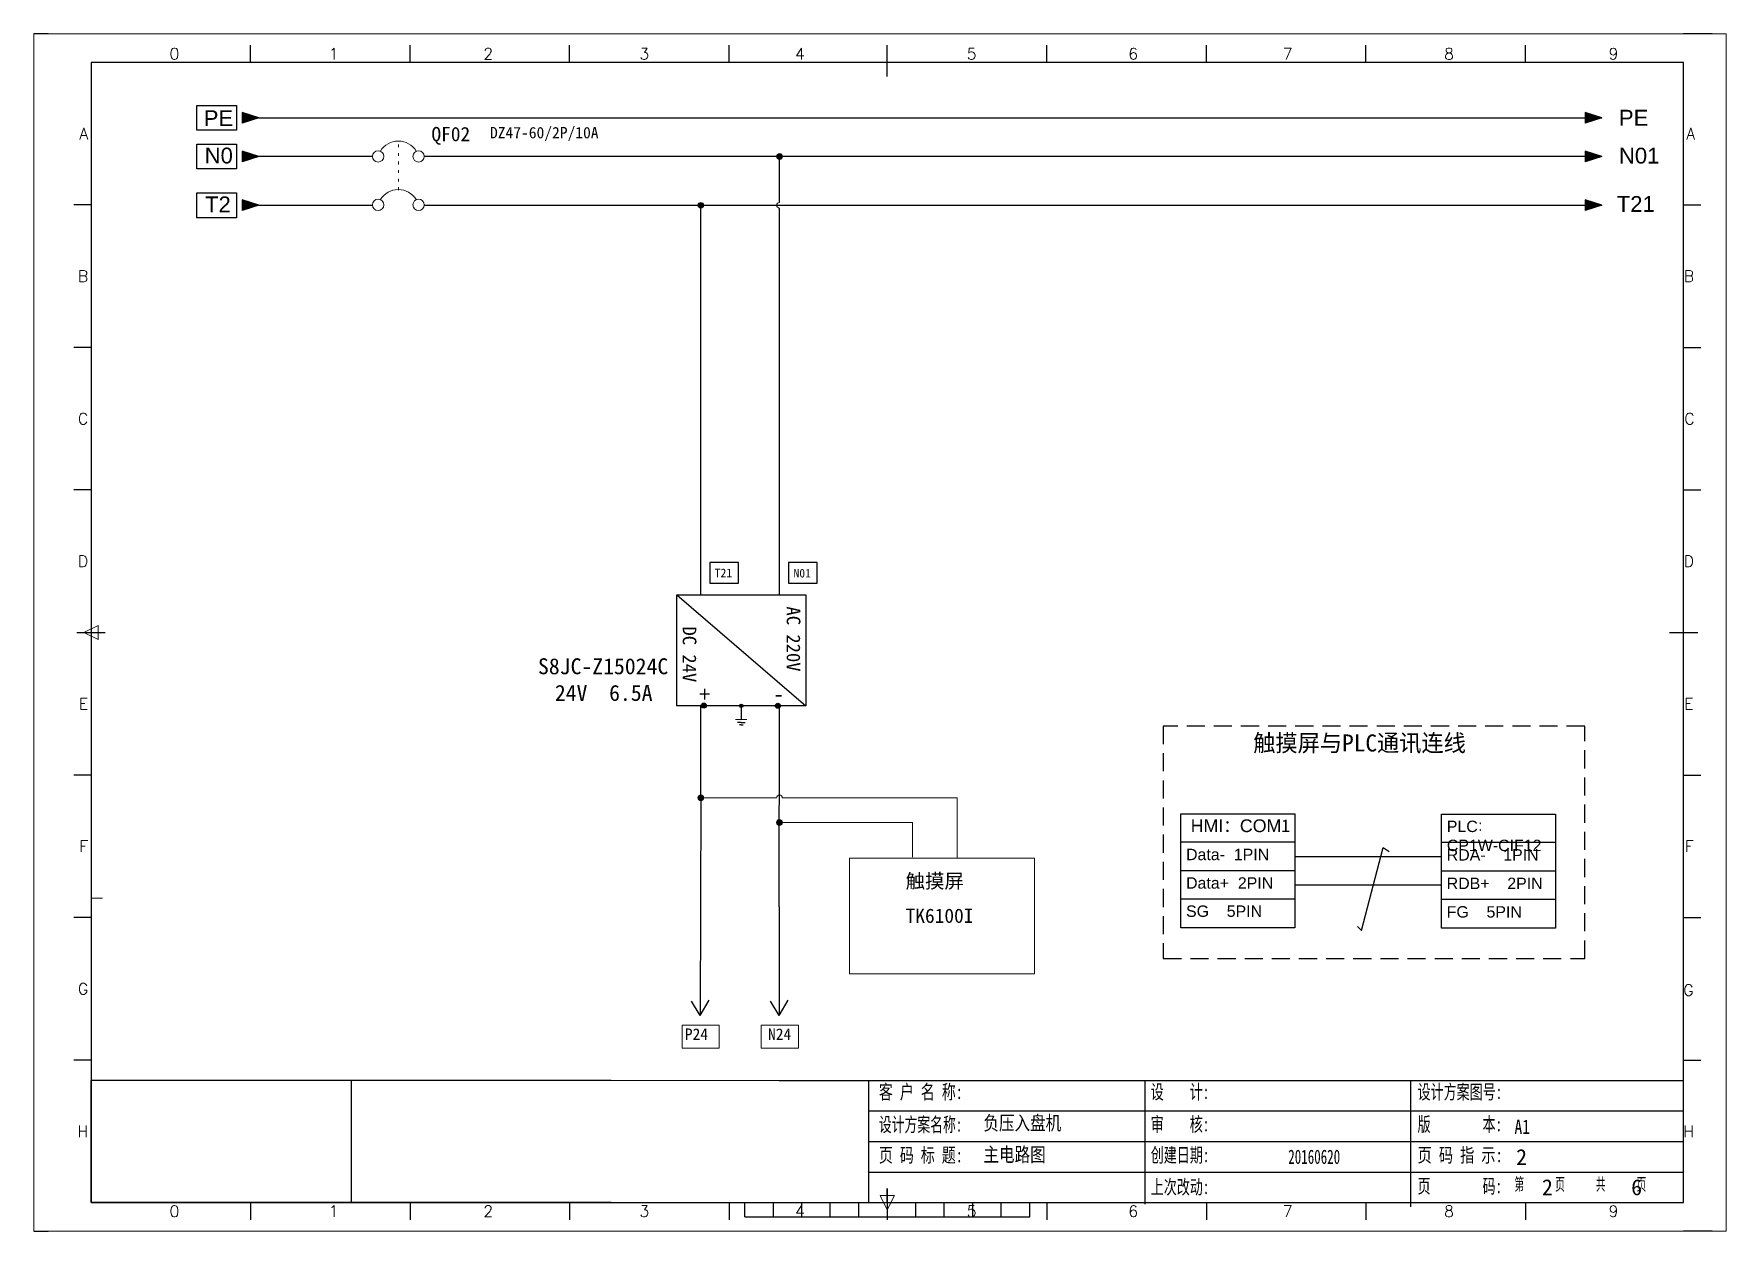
# Model space of a CAD drawing. Extents: x 2368 to 9674, y -1476 to 1321.
# Drawn here: x 3313.6 to 3610.6, y 230.3 to 440.3 of the extents above; entities that cross this region are included whole.
import ezdxf
from ezdxf.enums import TextEntityAlignment as Align

# ---------------------------------------------------------------- set-up
doc = ezdxf.new("R2010")
doc.units = 0
doc.header["$MEASUREMENT"] = 0
doc.linetypes.add('9', pattern=[7.5, 0.5, -1, 0.5, -1, 0.5, -1, 0.5, -1, 0.5, -1])
doc.linetypes.add('HIDDEN2', pattern=[4.7625, 3.175, -1.5875])
for name, color, linetype in [('AE_BOR', 1, 'Continuous'), ('MISC', 2, 'Continuous'), ('SYMS', 7, 'Continuous')]:
    doc.layers.add(name, color=color, linetype=linetype)
doc.styles.add('Standard0.67', font='', dxfattribs={"width": 0.67})
doc.styles.add('Standard_0.8', font='', dxfattribs={"width": 0.8})
doc.styles.add('WD', font='romans.shx', dxfattribs={"bigfont": 'gbcbig.shx'})
doc.styles.add('样式 0', font='')
doc.styles.add('样式 8', font='arial.ttf')
doc.styles.get('Standard0.67').set_extended_font_data('FangSong_GB2312')
doc.styles.get('Standard_0.8').set_extended_font_data('FangSong_GB2312')
doc.styles.get('样式 0').set_extended_font_data('KaiTi_GB2312')

msp = doc.modelspace()

# ---------------------------------------------------------------- texts
at = {"char_height": 2.772, "attachment_point": 1, "style": '样式 8'}
for s, insert, width in [('N0', (3343.56155, 420.36048), 4.9666581), ('N01', (3591.76182, 420.34234), 4.9666581), ('T2', (3343.62464, 411.7976), 4.9666581), ('T21', (3591.38707, 411.86601), 15.2742546)]:
    msp.add_mtext(s, dxfattribs=dict(at, insert=insert, width=width))
at = {"lineweight": -3, "char_height": 2.4, "attachment_point": 1, "rotation": 270}
for s, insert, width in [('{\\fNSimSun|b0|i0|c134|p49;AC 220V}', (3448.10866, 339.89071), 25.5350577), ('{\\fNSimSun|b0|i0|c134|p49;DC 24V}', (3429.85687, 336.38009), 28.6480096)]:
    msp.add_mtext(s, dxfattribs=dict(at, insert=insert, width=width))
at = {"color": 0, "ltscale": 2, "insert": (3402.05928, 330.79108), "char_height": 2.8, "width": 23.5573482, "attachment_point": 1}
msp.add_mtext('{\\fSimSun|b0|i0|c134|p2;S8JC-Z15024C\\P\\pi2.9587;24V  6.5A}', dxfattribs=at)
at = {"linetype": 'ByBlock', "lineweight": -2, "insert": (3527.58194, 317.44307), "char_height": 3, "width": 51.6823071, "attachment_point": 1}
msp.add_mtext('{触摸屏与PLC通讯连线}', dxfattribs=at)
at = {"attachment_point": 1}
for s, insert, char_height, width in [('{\\fArial|b0|i0|c0|p32;HMI}：{\\fArial|b0|i0|c0|p32;COM}1', (3516.6104, 302.53864), 2.2342732, 17.9062726), ('{\\fArial|b0|i0|c0|p32;PLC\\Fromans,gbcbig|c134;：\\fArial|b0|i0|c0|p32;CP1W-CIF12}', (3561.56034, 302.31115), 2, 21.1840276), ('{\\fArial|b0|i0|c0|p32;\\H0.8951x;Data-  1PIN}', (3515.79335, 297.3816), 2.2342732, 25.4946687), ('{\\fArial|b0|i0|c0|p32;\\H0.8951x;RDA-    1PIN}', (3561.53708, 297.31271), 2.2342732, 25.4946687), ('{\\fArial|b0|i0|c0|p32;\\H0.8951x;Data+  2PIN}', (3515.79335, 292.3816), 2.2342732, 25.4946687), ('{\\fArial|b0|i0|c0|p32;\\H0.8951x;RDB+    2PIN}', (3561.53708, 292.31271), 2.2342732, 25.4946687), ('{\\fArial|b0|i0|c0|p32;\\H0.8951x;SG    5PIN}', (3515.79335, 287.43645), 2.2342732, 25.4946687), ('{\\fArial|b0|i0|c0|p32;\\H0.8951x;FG    5PIN}', (3561.53708, 287.31271), 2.2342732, 25.4946687)]:
    msp.add_mtext(s, dxfattribs=dict(at, insert=insert, char_height=char_height, width=width))
at = {"lineweight": 0, "char_height": 2.5, "width": 16.9085304, "attachment_point": 1}
for s, insert in [('{\\fSimSun|b0|i0|c134|p2;触摸屏}', (3466.57365, 292.97417)), ('{\\fSimSun|b0|i0|c134|p2;TK6100I}', (3466.57365, 286.88666))]:
    msp.add_mtext(s, dxfattribs=dict(at, insert=insert))
at = {"color": 0, "ltscale": 2, "char_height": 2.5, "attachment_point": 1}
for s, insert, width, style in [('{\\fSimSun|b0|i0|c134|p2;\\W0.72;客 户 名 称:}', (3461.88253, 255.99244), 16.2476781, 'Standard0.67'), ('{\\fSimSun|b0|i0|c134|p2;设    计:}', (3509.59684, 255.99244), 12.0312135, 'Standard0.67'), ('{\\fSimSun|b0|i0|c134|p2;设计方案图号:}', (3556.42972, 255.99244), 15.1643965, 'Standard0.67'), ('{\\fSimSun|b0|i0|c134|p2;\\W0.66;设计方案名称:}', (3461.88253, 250.26382), 15.1234231, 'Standard0.67'), ('{\\fSimSun|b0|i0|c134|p2;审    核:}', (3509.59684, 250.31907), 12.0312135, 'Standard0.67'), ('{\\fSimSun|b0|i0|c134|p2;版        本:}', (3556.42972, 250.31907), 16.8497761, 'Standard0.67'), ('{\\fSimSun|b0|i0|c134|p2;A1}', (3573.42845, 249.87865), 33.907767, 'Standard_0.8'), ('{\\fSimSun|b0|i0|c134|p2;\\W0.72;页 码 标 题:}', (3461.88253, 244.89559), 15.1234231, 'Standard0.67'), ('{\\fSimSun|b0|i0|c134|p2;创建日期:}', (3509.59684, 244.91183), 12.0312135, 'Standard0.67'), ('{\\fSimSun|b0|i0|c134|p2;20160620}', (3533.72738, 244.61396), 12.0312135, 'Standard0.67'), ('{\\fSimSun|b0|i0|c134|p2;\\W0.73;页 码 指 示:}', (3556.42972, 244.91183), 16.1994502, 'Standard0.67'), ('{\\fSimSun|b0|i0|c134|p2;上次改动:}', (3509.59684, 239.32131), 12.0312135, 'Standard0.67'), ('{\\fSimSun|b0|i0|c134|p2;页        码:}', (3556.42972, 239.47111), 15.7257887, 'Standard0.67'), ('{\\Fromans,gbcbig|c134;第}    {\\Fromans,gbcbig|c134;页}    {\\Fromans,gbcbig|c134;共}    {\\Fromans,gbcbig|c134;页}', (3573.42633, 239.71657), 33.907767, 'Standard_0.8')]:
    msp.add_mtext(s, dxfattribs=dict(at, insert=insert, width=width, style=style))
at = {"layer": 'MISC', "char_height": 2.772, "width": 4.9666581, "attachment_point": 1, "style": '样式 8'}
for insert in [(3343.39741, 426.92507), (3591.76182, 426.99501)]:
    msp.add_mtext('PE', dxfattribs=dict(at, insert=insert))
at = {"layer": 'MISC', "color": 0, "attachment_point": 1}
for s, insert, char_height, width, style in [('{\\fSimSun|b0|i0|c134|p2;QF02 }', (3383.35882, 423.99022), 2.5, 5.0168263, '样式 0'), ('{\\fSimSun|b0|i0|c134|p2;DZ47-60/2P/10A}', (3393.64136, 423.99022), 2, 5.0168263, '样式 0'), ('T21', (3433.06977, 346.51925), 1.5, 5.0168263, '样式 0'), ('N01', (3446.8986, 346.4693), 1.5, 5.0168263, '样式 0'), ('\\pi1.9946;{\\fNSimSun|b0|i0|c134|p49;+}', (3428.35908, 325.92053), 2.8, 5.6847435, '样式 0'), ('\\pi1.979;{\\fNSimSun|b0|i0|c134|p49;-}', (3441.37269, 325.92053), 2.8, 5.6847435, '样式 0'), ('{\\fNSimSun|b0|i0|c134|p49;P24}', (3427.82356, 265.86581), 2, 5.0168263, '样式 0'), ('\\pi0.7207;{\\fNSimSun|b0|i0|c134|p49;N24}', (3441.70804, 265.86581), 2, 5.7047858, '样式 0'), ('{\\fSimSun|b0|i0|c134|p2;负压入盘机}', (3480.23896, 250.5351), 2.5, 24.1794102, 'Standard_0.8'), ('{\\fSimSun|b0|i0|c134|p2;主电路图}', (3480.23896, 244.99768), 2.5, 24.1794102, 'Standard_0.8'), ('2', (3573.722, 244.70106), 2.8, 3.0699683, '样式 0'), ('2', (3578.25991, 239.41146), 2.8, 3.0699683, '样式 0'), ('6', (3593.91306, 239.41146), 2.8, 3.0699683, '样式 0')]:
    msp.add_mtext(s, dxfattribs=dict(at, insert=insert, char_height=char_height, width=width, style=style))

# ---------------------------------------------------------------- blocks, each defined once
blk = doc.blocks.new('WDDOT')
blk.add_hatch(color=256).paths.add_polyline_path([(0.5, 0, 1), (-0.5, 0, 1)])
blk.add_circle((0, 0), 0.5)
blk = doc.blocks.new('gb_a2_a')
for p, q in [((584, 410), (25, 410)), ((25, 410), (25, 10)), ((584, 10), (584, 410)), ((25, 10), (584, 10))]:
    blk.add_line(p, q)
at = {"lineweight": 9, "ltscale": 0.1}
blk.add_line((25, 116.86), (29, 116.86), dxfattribs=at)
at = {"layer": 'AE_BOR', "lineweight": 30}
for p, q in [((10, 420), (4.93, 420)), ((594, 420), (584, 420)), ((4.93, 0), (10, 0)), ((594, 0), (584, 0))]:
    blk.add_line(p, q, dxfattribs=at)
at = {"layer": 'AE_BOR', "color": 1, "lineweight": 15}
for p, q in [((4.93, 420), (598.93, 420)), ((4.93, 0), (4.93, 420)), ((598.93, 420), (598.93, 0)), ((22.5, 210), (27.5, 212.5)), ((27.5, 207.5), (22.5, 210)), ((27.5, 212.5), (27.5, 207.5)), ((304.5, 7.5), (302, 12.5)), ((302, 12.5), (307, 12.5)), ((307, 12.5), (304.5, 7.5)), ((598.93, 0), (4.93, 0))]:
    blk.add_line(p, q, dxfattribs=at)
at = {"layer": 'AE_BOR'}
for p, q in [((81, 410), (81, 416)), ((137, 410), (137, 416)), ((193, 410), (193, 416)), ((249, 410), (249, 416)), ((304.5, 410), (304.5, 416)), ((360.5, 410), (360.5, 416)), ((416.5, 410), (416.5, 416)), ((472.5, 410), (472.5, 416)), ((528.5, 410), (528.5, 416)), ((25, 360), (19, 360)), ((584, 360), (590, 360)), ((25, 310), (19, 310)), ((584, 310), (590, 310)), ((25, 260), (19, 260)), ((584, 260), (590, 260)), ((25, 160), (19, 160)), ((584, 160), (590, 160)), ((25, 110), (19, 110)), ((584, 110), (590, 110)), ((25, 60), (19, 60)), ((584, 60), (590, 60)), ((81, 10), (81, 4)), ((137, 10), (137, 4)), ((193, 10), (193, 4)), ((249, 10), (249, 4)), ((304.5, 10), (304.5, 4)), ((360.5, 10), (360.5, 4)), ((416.5, 10), (416.5, 4)), ((472.5, 10), (472.5, 4)), ((528.5, 10), (528.5, 4))]:
    blk.add_line(p, q, dxfattribs=at)
at = {"layer": 'AE_BOR', "color": 2, "lineweight": 30}
for p, q in [((304.5, 405), (304.5, 415)), ((20, 210), (30, 210)), ((579, 210), (589, 210)), ((304.5, 10), (304.5, 15)), ((304.5, 15), (304.5, 5)), ((254.5, 5), (254.5, 10)), ((264.5, 5), (264.5, 10)), ((274.5, 5), (274.5, 10)), ((284.5, 5), (284.5, 10)), ((294.5, 5), (294.5, 10)), ((304.5, 10), (304.5, 5)), ((314.5, 5), (314.5, 10)), ((324.5, 5), (324.5, 10)), ((334.5, 5), (334.5, 10)), ((344.5, 5), (344.5, 10)), ((354.5, 5), (354.5, 10)), ((254.5, 5), (354.5, 5))]:
    blk.add_line(p, q, dxfattribs=at)
at = {"layer": 'AE_BOR', "style": 'WD'}
for s, p in [('0', (54.27, 411)), ('1', (110.12, 411)), ('2', (164.42, 411)), ('3', (219.22, 411)), ('4', (273.82, 411)), ('5', (334.12, 411)), ('6', (390.81, 411)), ('7', (445.01, 411)), ('8', (501.67, 411)), ('9', (559.4, 411)), ('0', (54.27, 5)), ('1', (110.12, 5)), ('2', (164.42, 5)), ('3', (219.22, 5)), ('4', (273.82, 5)), ('5', (334.12, 5)), ('6', (390.81, 5)), ('7', (445.01, 5)), ('8', (501.67, 5)), ('9', (559.4, 5))]:
    blk.add_text(s, height=4, dxfattribs=at).set_placement(p, align=Align.CENTER)
for s, p in [('A', (24, 385)), ('A', (588.05, 385)), ('B', (24, 335)), ('B', (587.67, 335)), ('C', (24, 285)), ('C', (587.86, 285)), ('D', (24, 235)), ('D', (587.67, 235)), ('E', (24, 185)), ('E', (587.48, 185)), ('F', (24, 135)), ('F', (587.48, 135)), ('F', (587.48, 135)), ('G', (24, 85)), ('G', (587.48, 84.56)), ('H', (24, 35)), ('H', (587.67, 35))]:
    blk.add_text(s, height=4, dxfattribs=at).set_placement(p, align=Align.MIDDLE_RIGHT)

# ---------------------------------------------------------------- hatches: boundary and pattern name
for points in [[(3353.06303, 418.80557), (3350.14466, 419.74082), (3350.14466, 417.87032)], [(3588.76685, 418.80964), (3585.84848, 419.74489), (3585.84848, 417.87439)], [(3353.06303, 410.23983), (3350.14466, 411.17508), (3350.14466, 409.30458)], [(3588.76685, 410.2439), (3585.84848, 411.17915), (3585.84848, 409.30865)]]:
    msp.add_hatch(color=256).paths.add_polyline_path(points)
at = {"lineweight": 0}
h = msp.add_hatch(color=256, dxfattribs=at)
edge = h.paths.add_edge_path()
edge.add_arc((3444.46202, 418.80964), 0.5, 0, 360)
h = msp.add_hatch(color=256, dxfattribs=at)
edge = h.paths.add_edge_path()
edge.add_arc((3430.63319, 410.2439), 0.5, 0, 360)
h = msp.add_hatch(color=256)
edge = h.paths.add_edge_path()
edge.add_arc((3431.15541, 322.49026), 0.31458, 0, 360)
h = msp.add_hatch(color=256)
edge = h.paths.add_edge_path()
edge.add_arc((3437.73851, 322.4587), 0.31458, 0, 360)
h = msp.add_hatch(color=256)
edge = h.paths.add_edge_path()
edge.add_arc((3444.16902, 322.4587), 0.31458, 0, 360)
h = msp.add_hatch(color=256, dxfattribs=at)
edge = h.paths.add_edge_path()
edge.add_arc((3430.63211, 306.32462), 0.5, 0, 360)
h = msp.add_hatch(color=256, dxfattribs=at)
edge = h.paths.add_edge_path()
edge.add_arc((3444.42773, 301.97265), 0.5, 0, 360)
at = {"layer": 'MISC'}
for points in [[(3353.06303, 425.57016), (3350.14466, 426.50541), (3350.14466, 424.63491)], [(3588.76685, 425.57423), (3585.84848, 426.50948), (3585.84848, 424.63898)]]:
    msp.add_hatch(color=256, dxfattribs=at).paths.add_polyline_path(points)

# ---------------------------------------------------------------- linework, layer by layer
for p, q in [((3353.06303, 418.80557), (3350.14466, 419.74082)), ((3350.14466, 419.74082), (3350.14466, 417.87032)), ((3353.06303, 418.80557), (3350.14466, 417.87032)), ((3588.76685, 418.80964), (3585.84848, 419.74489)), ((3585.84848, 419.74489), (3585.84848, 417.87439)), ((3588.76685, 418.80964), (3585.84848, 417.87439)), ((3353.06303, 410.23983), (3350.14466, 411.17508)), ((3350.14466, 411.17508), (3350.14466, 409.30458)), ((3353.06303, 410.23983), (3350.14466, 409.30458)), ((3353.06303, 410.2439), (3372.99729, 410.2439)), ((3382.10109, 410.2439), (3588.76685, 410.2439)), ((3588.76685, 410.2439), (3585.84848, 411.17915)), ((3585.84848, 411.17915), (3585.84848, 409.30865)), ((3588.76685, 410.2439), (3585.84848, 409.30865)), ((3426.41375, 341.9456), (3449.06328, 322.4587)), ((3437.73851, 322.4587), (3437.73851, 320.06801)), ((3437.73851, 319.55168), (3437.07236, 319.55168)), ((3437.73851, 319.14085), (3437.39876, 319.14085)), ((3437.73851, 319.55168), (3438.40467, 319.55168)), ((3437.73851, 319.14085), (3438.07827, 319.14085)), ((3514.88413, 303.53769), (3534.88413, 303.53769)), ((3514.88413, 283.53769), (3514.88413, 303.53769)), ((3534.88413, 303.53769), (3534.88413, 283.53769)), ((3560.62786, 283.46881), (3560.62786, 303.46881)), ((3560.62786, 303.46881), (3580.62786, 303.46881)), ((3580.62786, 303.46881), (3580.62786, 283.46881)), ((3534.88413, 298.53769), (3514.88413, 298.53769)), ((3546.60929, 283.04878), (3550.40295, 297.6282)), ((3550.40295, 297.6282), (3551.41146, 296.91906)), ((3580.62786, 298.46881), (3560.62786, 298.46881)), ((3534.88413, 296.03769), (3560.62786, 296.03769)), ((3534.88413, 293.53769), (3514.88413, 293.53769)), ((3580.62786, 293.46881), (3560.62786, 293.46881)), ((3534.88413, 288.53769), (3514.88413, 288.53769)), ((3534.88413, 291.03769), (3560.62786, 291.03769)), ((3580.62786, 288.46881), (3560.62786, 288.46881)), ((3534.88413, 283.53769), (3514.88413, 283.53769)), ((3545.90602, 283.75141), (3546.60929, 283.04878)), ((3580.62786, 283.46881), (3560.62786, 283.46881)), ((3430.52551, 268.14128), (3429.01257, 270.65268)), ((3430.52551, 268.14128), (3432.07179, 270.81502)), ((3444.40344, 268.12997), (3442.89051, 270.64136)), ((3444.40344, 268.12997), (3445.94973, 270.80371)), ((3460.07902, 251.39931), (3504.33055, 251.39931)), ((3504.33055, 251.39931), (3573.11614, 251.39931)), ((3573.11614, 251.39931), (3603.11397, 251.39931)), ((3460.07902, 246.03779), (3504.33055, 246.03779)), ((3504.33055, 246.03779), (3573.11614, 246.03779)), ((3573.11614, 246.03779), (3603.11397, 246.03779)), ((3460.07902, 240.67627), (3504.33055, 240.67627)), ((3504.33055, 240.67627), (3573.11614, 240.67627)), ((3444.38055, 235.31475), (3504.33055, 235.31475)), ((3444.38055, 235.31475), (3504.33055, 235.31475)), ((3504.33055, 235.31475), (3573.11614, 235.31475))]:
    msp.add_line(p, q)
at = {"color": 0}
for p, q in [((3372.99473, 418.80964), (3353.06303, 418.80964)), ((3588.76685, 418.80964), (3382.10365, 418.80964)), ((3430.63319, 306.7126), (3430.52551, 268.14128)), ((3444.40344, 287.2257), (3444.40344, 268.12997)), ((3369.26644, 256.76084), (3369.26644, 235.31475))]:
    msp.add_line(p, q, dxfattribs=at)
at = {"linetype": '9', "lineweight": 0}
msp.add_line((3377.59125, 412.91585), (3377.59125, 421.44045), dxfattribs=at)
at = {"color": 0, "ltscale": 2}
for p, q in [((3444.46202, 410.7439), (3444.46202, 418.80964)), ((3430.63319, 382.43357), (3430.63319, 410.2439)), ((3444.46202, 341.9456), (3444.46202, 409.7439)), ((3430.63319, 341.9456), (3430.63319, 382.43357)), ((3430.63319, 306.7126), (3430.63319, 322.4587)), ((3444.40344, 287.2257), (3444.46202, 322.78651)), ((3323.61397, 235.31475), (3323.61397, 256.76084)), ((3414.91892, 256.76084), (3323.61397, 256.76084)), ((3444.38055, 256.76084), (3603.11397, 256.76084)), ((3460.07902, 256.76084), (3460.07902, 235.31475)), ((3508.64488, 235.05031), (3508.64488, 256.76084)), ((3555.22507, 234.55684), (3555.22507, 256.76084)), ((3603.11397, 235.31475), (3603.11397, 256.76084)), ((3573.11614, 240.67627), (3603.11397, 240.67627)), ((3414.91892, 235.31475), (3323.61397, 235.31475)), ((3573.11614, 235.31475), (3603.11397, 235.31475))]:
    msp.add_line(p, q, dxfattribs=at)
at = {"lineweight": 0}
for p, q in [((3437.73851, 320.06801), (3436.73851, 320.06801)), ((3437.73851, 320.06801), (3438.73851, 320.06801)), ((3443.9349, 306.32462), (3430.63211, 306.32462)), ((3475.62214, 306.32462), (3444.9349, 306.32462)), ((3475.62214, 295.75556), (3475.62214, 306.32462)), ((3467.77927, 301.97265), (3444.42773, 301.97265)), ((3467.77927, 295.8799), (3467.77927, 301.97265))]:
    msp.add_line(p, q, dxfattribs=at)
at = {"lineweight": 9, "ltscale": 0.1}
for p, q in [((3414.91892, 256.76084), (3444.38055, 256.76084)), ((3503.87917, 256.74112), (3533.3408, 256.74112)), ((3414.91892, 235.31475), (3444.38055, 235.31475)), ((3443.0232, 235.31475), (3443.0232, 235.31475)), ((3443.0232, 235.31475), (3443.0232, 235.31475))]:
    msp.add_line(p, q, dxfattribs=at)
at = {"color": 1, "lineweight": -3}
for points in [[(3342.19723, 427.75052), (3349.1381, 427.75052), (3349.1381, 423.39794), (3342.19723, 423.39794)], [(3342.19723, 420.98186), (3349.1381, 420.98186), (3349.1381, 416.62928), (3342.19723, 416.62928)], [(3342.19723, 412.41613), (3349.1381, 412.41613), (3349.1381, 408.06354), (3342.19723, 408.06354)]]:
    msp.add_lwpolyline(points, close=True, dxfattribs=at)
at = {"color": 1, "ltscale": 2}
for points in [[(3437.24146, 347.58), (3432.21904, 347.58), (3432.21904, 343.97565), (3437.24146, 343.97565)], [(3451.07029, 347.58), (3446.04787, 347.58), (3446.04787, 343.97565), (3451.07029, 343.97565)]]:
    msp.add_lwpolyline(points, close=True, dxfattribs=at)
msp.add_lwpolyline([(3426.41375, 341.9456), (3449.06328, 341.9456), (3449.06328, 322.4587), (3426.41375, 322.4587)], close=True)
at = {"linetype": 'HIDDEN2', "lineweight": -2}
msp.add_lwpolyline([(3511.80157, 318.90568), (3511.80157, 278.13904), (3585.76074, 278.13904), (3585.76074, 318.90568)], close=True, dxfattribs=at)
at = {"lineweight": 0}
msp.add_lwpolyline([(3456.75435, 295.72188), (3489.20116, 295.72188), (3489.20116, 275.46677), (3456.75435, 275.46677)], close=True, dxfattribs=at)
at = {"color": 1, "lineweight": 0}
for points in [[(3427.36988, 266.43554), (3433.86988, 266.43554), (3433.86988, 262.43554), (3427.36988, 262.43554)], [(3441.25436, 266.43554), (3447.75436, 266.43554), (3447.75436, 262.43554), (3441.25436, 262.43554)]]:
    msp.add_lwpolyline(points, close=True, dxfattribs=at)
at = {"lineweight": 0}
for centre, radius in [((3373.99467, 418.82032), 1), ((3381.10371, 418.82032), 1), ((3444.46202, 418.80964), 0.5), ((3373.99467, 410.31628), 1), ((3381.10371, 410.31628), 1), ((3430.63319, 410.2439), 0.5), ((3430.63211, 306.32462), 0.5), ((3444.42773, 301.97265), 0.5)]:
    msp.add_circle(centre, radius, dxfattribs=at)
for centre, radius in [((3431.15541, 322.49026), 0.43967), ((3431.15541, 322.49026), 0.31458), ((3437.73851, 322.4587), 0.31458), ((3444.16902, 322.4587), 0.43967), ((3444.16902, 322.4587), 0.31458)]:
    msp.add_circle(centre, radius)
for centre, radius, start, end in [((3377.54919, 417.82724), 3.69064, 31.1820136, 148.8179864), ((3377.54919, 409.32321), 3.69064, 31.1820136, 148.8179864), ((3444.46202, 410.2439), 0.5, 90, 270), ((3444.4349, 306.32462), 0.5, 0, 180)]:
    msp.add_arc(centre, radius, start, end, dxfattribs=at)
at = {"layer": 'MISC'}
for p, q in [((3353.06303, 425.57016), (3350.14466, 426.50541)), ((3350.14466, 426.50541), (3350.14466, 424.63491)), ((3353.06303, 425.57016), (3350.14466, 424.63491)), ((3353.06303, 425.57423), (3588.76685, 425.57423)), ((3588.76685, 425.57423), (3585.84848, 426.50948)), ((3585.84848, 426.50948), (3585.84848, 424.63898)), ((3588.76685, 425.57423), (3585.84848, 424.63898)), ((3437.93851, 322.4587), (3437.93851, 322.4587))]:
    msp.add_line(p, q, dxfattribs=at)

# ---------------------------------------------------------------- block references
at = {"xscale": 0.5, "yscale": 0.5, "zscale": 0.5}
msp.add_blockref('gb_a2_a', (3311.11397, 230.31475), dxfattribs=at)
at = {"layer": 'SYMS', "lineweight": -3, "xscale": 0.4000000000000909, "yscale": 0.3999999999999773, "zscale": 0.3999999999999773}
for p in [(3431.15541, 322.49026), (3437.73851, 322.4587), (3437.73851, 322.4587), (3444.16902, 322.4587)]:
    msp.add_blockref('WDDOT', p, dxfattribs=at)

msp.set_redraw_order([(e.dxf.handle, doc.entitydb.next_handle()) for e in msp.query("TEXT MTEXT ATTDEF DIMENSION ARC_DIMENSION")])  # texts and dimensions are drawn at this point

doc.saveas('drawing.dxf')
